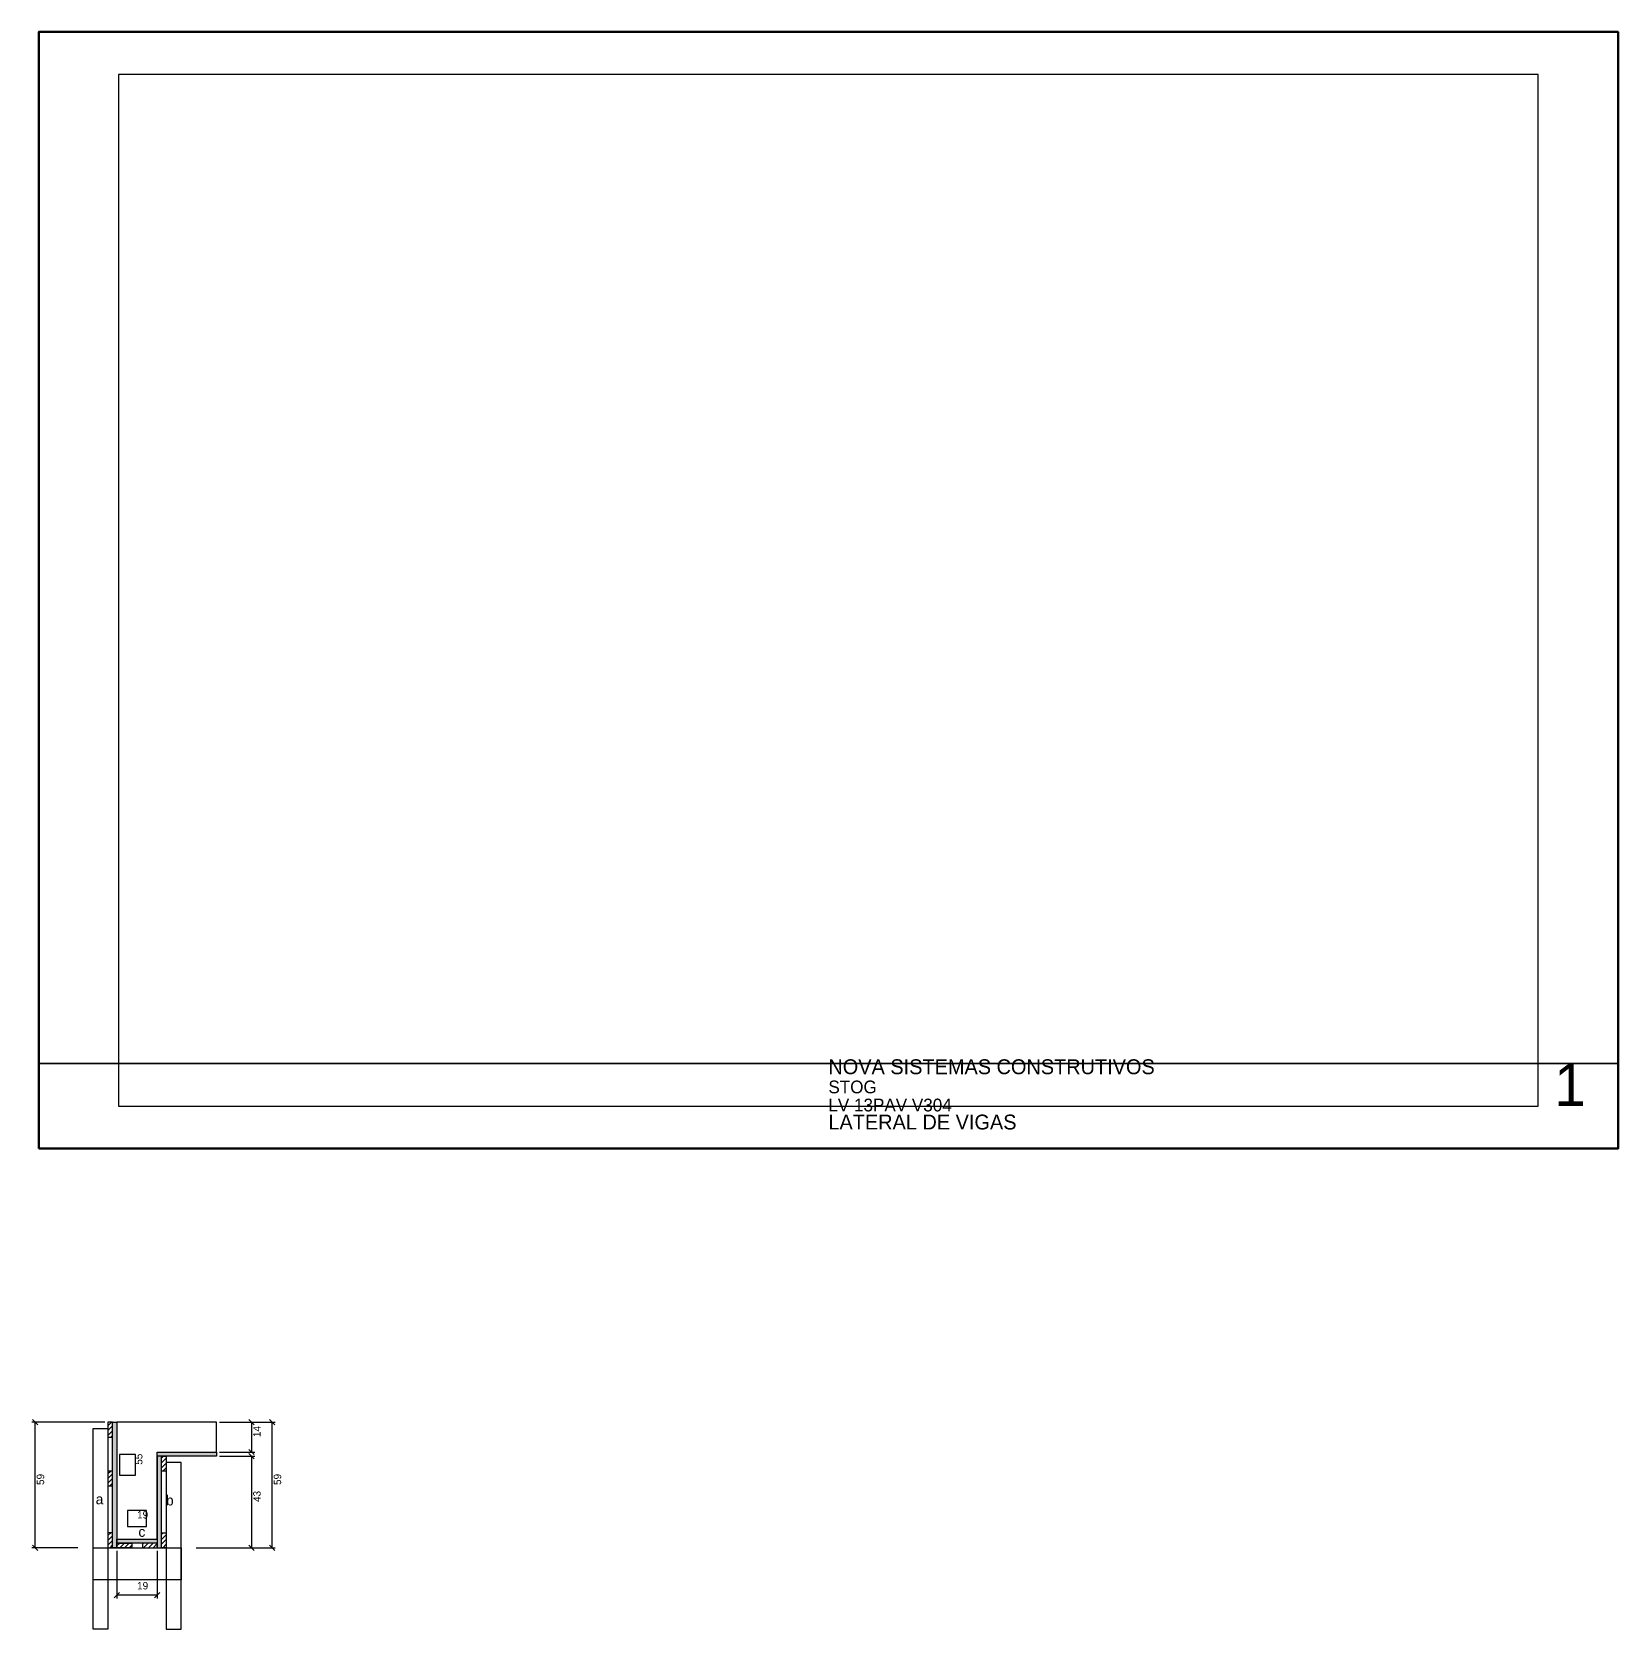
# Model space of a CAD drawing. Extents: x -9000 to 3821, y -381 to 1250.
# Drawn here: x -6 to 1485, y -252 to 1250 of the extents above; entities that cross this region are included whole.
import ezdxf

# ---------------------------------------------------------------- set-up
doc = ezdxf.new("R2010")
doc.units = 0
for name, color, linetype in [('CARIMBO', 255, 'Continuous'), ('CONCRETO', 251, 'Continuous'), ('COTA', 241, 'Continuous'), ('Cota Seção (2x)', 241, 'Continuous'), ('detalhes', 7, 'Continuous'), ('Folhas', 255, 'Continuous'), ('Hachura', 251, 'Continuous'), ('Madeira', 126, 'Continuous'), ('Painéis', 200, 'Continuous'), ('SARR_3.5x7', 81, 'Continuous')]:
    doc.layers.add(name, color=color, linetype=linetype)

msp = doc.modelspace()

# ---------------------------------------------------------------- texts
at = {"layer": 'CARIMBO'}
for s, height, p in [('NOVA SISTEMAS CONSTRUTIVOS', 14, (742.5, 270)), ('1', 40, (1425, 240)), ('STOG', 12, (742.5, 252)), ('LV 13PAV V304', 12, (742.5, 235)), ('LATERAL DE VIGAS', 14, (742.5, 218))]:
    msp.add_text(s, height=height, dxfattribs=at).set_placement(p)
at = {"layer": 'COTA', "color": 1}
for s, p in [('14', (208.647, -71.25)), ('59', (5.118, -116.25)), ('59', (227.967, -116.25)), ('43', (208.647, -132.25))]:
    msp.add_text(s, height=7, rotation=90, dxfattribs=at).set_placement(p)
msp.add_text('19', height=7, dxfattribs=at).set_placement((92.49, -214.477))
at = {"layer": 'Cota Seção (2x)', "color": 1}
msp.add_text('55', height=7, rotation=90, dxfattribs=at).set_placement((97.51, -97.25))
msp.add_text('19', height=7, dxfattribs=at).set_placement((92.49, -147.75))
at = {"layer": 'detalhes', "color": 4}
for s, p in [('a', (53.597, -134.416)), ('b', (119.697, -135.476)), ('c', (93.788, -165.014))]:
    msp.add_text(s, height=9.6, dxfattribs=at).set_placement(p)

# ---------------------------------------------------------------- hatches: boundary and pattern name
at = {"layer": 'Hachura'}
h = msp.add_hatch(dxfattribs=at)
h.set_pattern_fill('ANSI31')
h.paths.add_polyline_path([(65.09, -71.25), (69.49, -71.25), (69.49, -57.25), (65.09, -57.25), (65.09, -71.25)])
h = msp.add_hatch(color=7, dxfattribs=at)
h.dxf.hatch_style = 1
h.paths.add_polyline_path([(69.49, -57.25), (73.49, -57.25), (73.49, -175.25), (69.49, -175.25), (69.49, -57.25), (69.49, -57.25)])
h = msp.add_hatch(color=7, dxfattribs=at)
h.dxf.hatch_style = 1
h.paths.add_polyline_path([(111.49, -89.25), (111.49, -85.25), (167.09, -85.25), (167.09, -89.25), (111.49, -89.25)])
h = msp.add_hatch(color=7, dxfattribs=at)
h.dxf.hatch_style = 1
h.paths.add_polyline_path([(115.49, -89.25), (111.49, -89.25), (111.49, -175.25), (115.49, -175.25), (115.49, -89.25), (115.49, -89.25)])
h = msp.add_hatch(dxfattribs=at)
h.set_pattern_fill('ANSI31')
h.paths.add_polyline_path([(119.89, -103.25), (115.49, -103.25), (115.49, -89.25), (119.89, -89.25), (119.89, -103.25)])
h = msp.add_hatch(dxfattribs=at)
h.set_pattern_fill('ANSI31')
h.paths.add_polyline_path([(65.09, -117.146), (69.49, -117.146), (69.49, -103.146), (65.09, -103.146), (65.09, -117.146)])
h = msp.add_hatch(dxfattribs=at)
h.set_pattern_fill('ANSI31')
h.paths.add_polyline_path([(65.09, -175.25), (69.49, -175.25), (69.49, -161.25), (65.09, -161.25), (65.09, -175.25)])
h = msp.add_hatch(dxfattribs=at)
h.set_pattern_fill('ANSI31')
h.paths.add_polyline_path([(119.89, -175.25), (115.49, -175.25), (115.49, -161.25), (119.89, -161.25), (119.89, -175.25)])
h = msp.add_hatch(color=7, dxfattribs=at)
h.dxf.hatch_style = 1
h.paths.add_polyline_path([(73.49, -170.85), (73.49, -167.25), (111.49, -167.25), (111.49, -170.85), (73.49, -170.85)])
h = msp.add_hatch(dxfattribs=at)
h.set_pattern_fill('ANSI31')
h.paths.add_polyline_path([(73.49, -175.25), (73.49, -170.85), (87.49, -170.85), (87.49, -175.25), (73.49, -175.25)])
h = msp.add_hatch(dxfattribs=at)
h.set_pattern_fill('ANSI31')
h.paths.add_polyline_path([(111.49, -175.25), (111.49, -170.85), (97.49, -170.85), (97.49, -175.25), (111.49, -175.25)])

# ---------------------------------------------------------------- linework, layer by layer
at = {"layer": 'CARIMBO', "lineweight": 35}
msp.add_line((0, 280), (1485, 280), dxfattribs=at)
at = {"layer": 'CONCRETO', "color": 251}
msp.add_lwpolyline([(167.09, -85.25), (167.09, -57.25), (73.49, -57.25), (73.49, -85.25), (73.49, -85.25), (73.49, -167.25), (111.49, -167.25), (111.49, -85.25)], close=True, dxfattribs=at)
at = {"layer": 'COTA', "color": 4}
for p, q in [((62.09, -57.25), (-6.382, -57.25)), ((-3.382, -175.25), (-3.382, -57.25)), ((170.09, -57.25), (222.467, -57.25)), ((170.09, -57.25), (203.147, -57.25)), ((200.147, -57.25), (200.147, -85.25)), ((219.467, -175.25), (219.467, -57.25)), ((170.09, -85.25), (203.147, -85.25)), ((170.09, -89.25), (203.147, -89.25)), ((200.147, -89.25), (200.147, -175.25)), ((36.89, -175.25), (-6.382, -175.25)), ((73.49, -178.25), (73.49, -222.977)), ((111.49, -178.25), (111.49, -222.977)), ((148.09, -175.25), (222.467, -175.25)), ((148.09, -175.25), (203.147, -175.25)), ((111.49, -219.977), (73.49, -219.977))]:
    msp.add_line(p, q, dxfattribs=at)
at = {"layer": 'COTA'}
for points in [[(-0.882, -59.75), (-5.882, -54.75)], [(202.647, -59.75), (197.647, -54.75)], [(221.967, -59.75), (216.967, -54.75)], [(197.647, -82.75), (202.647, -87.75)], [(202.647, -91.75), (197.647, -86.75)], [(-5.882, -172.75), (-0.882, -177.75)], [(197.647, -172.75), (202.647, -177.75)], [(216.967, -172.75), (221.967, -177.75)], [(75.99, -217.477), (70.99, -222.477)], [(108.99, -222.477), (113.99, -217.477)]]:
    msp.add_lwpolyline(points, dxfattribs=at)
at = {"layer": 'Cota Seção (2x)', "color": 180}
for p, q in [((91.01, -87.583), (76.01, -87.583)), ((76.01, -87.583), (76.01, -106.917)), ((91.01, -106.917), (91.01, -87.583)), ((76.01, -106.917), (91.01, -106.917)), ((101.49, -140.25), (83.49, -140.25)), ((83.49, -140.25), (83.49, -155.25)), ((101.49, -155.25), (101.49, -140.25)), ((83.49, -155.25), (101.49, -155.25))]:
    msp.add_line(p, q, dxfattribs=at)
at = {"layer": 'Folhas', "lineweight": 50}
msp.add_lwpolyline([(0, 200), (1485, 200), (1485, 1250), (0, 1250)], close=True, dxfattribs=at)
at = {"layer": 'Folhas', "lineweight": 25}
msp.add_lwpolyline([(75, 240), (1410, 240), (1410, 1210), (75, 1210)], close=True, dxfattribs=at)
at = {"layer": 'Madeira', "color": 126}
for points in [[(65.09, -71.25), (69.49, -71.25), (69.49, -57.25), (65.09, -57.25)], [(119.89, -103.25), (115.49, -103.25), (115.49, -89.25), (119.89, -89.25)], [(65.09, -117.146), (69.49, -117.146), (69.49, -103.146), (65.09, -103.146)], [(65.09, -175.25), (69.49, -175.25), (69.49, -161.25), (65.09, -161.25)], [(119.89, -175.25), (115.49, -175.25), (115.49, -161.25), (119.89, -161.25)], [(73.49, -175.25), (73.49, -170.85), (87.49, -170.85), (87.49, -175.25)], [(111.49, -175.25), (111.49, -170.85), (97.49, -170.85), (97.49, -175.25)]]:
    msp.add_lwpolyline(points, close=True, dxfattribs=at)
at = {"layer": 'Painéis', "color": 200}
for points in [[(69.49, -57.25), (73.49, -57.25), (73.49, -175.25), (69.49, -175.25)], [(111.49, -89.25), (111.49, -85.25), (167.09, -85.25), (167.09, -89.25)], [(115.49, -89.25), (111.49, -89.25), (111.49, -175.25), (115.49, -175.25)], [(73.49, -170.85), (73.49, -167.25), (111.49, -167.25), (111.49, -170.85)]]:
    msp.add_lwpolyline(points, close=True, dxfattribs=at)
at = {"layer": 'SARR_3.5x7', "color": 81}
for points in [[(51.09, -63.25), (65.09, -63.25), (65.09, -251.728), (51.09, -251.728)], [(133.89, -95.25), (119.89, -95.25), (119.89, -251.728), (133.89, -251.728)], [(51.09, -175.25), (133.89, -175.25), (133.89, -205.308), (51.09, -205.308)]]:
    msp.add_lwpolyline(points, close=True, dxfattribs=at)

msp.set_redraw_order([(e.dxf.handle, doc.entitydb.next_handle()) for e in msp.query("TEXT MTEXT ATTDEF DIMENSION ARC_DIMENSION")])  # texts and dimensions are drawn at this point

doc.saveas('drawing.dxf')
